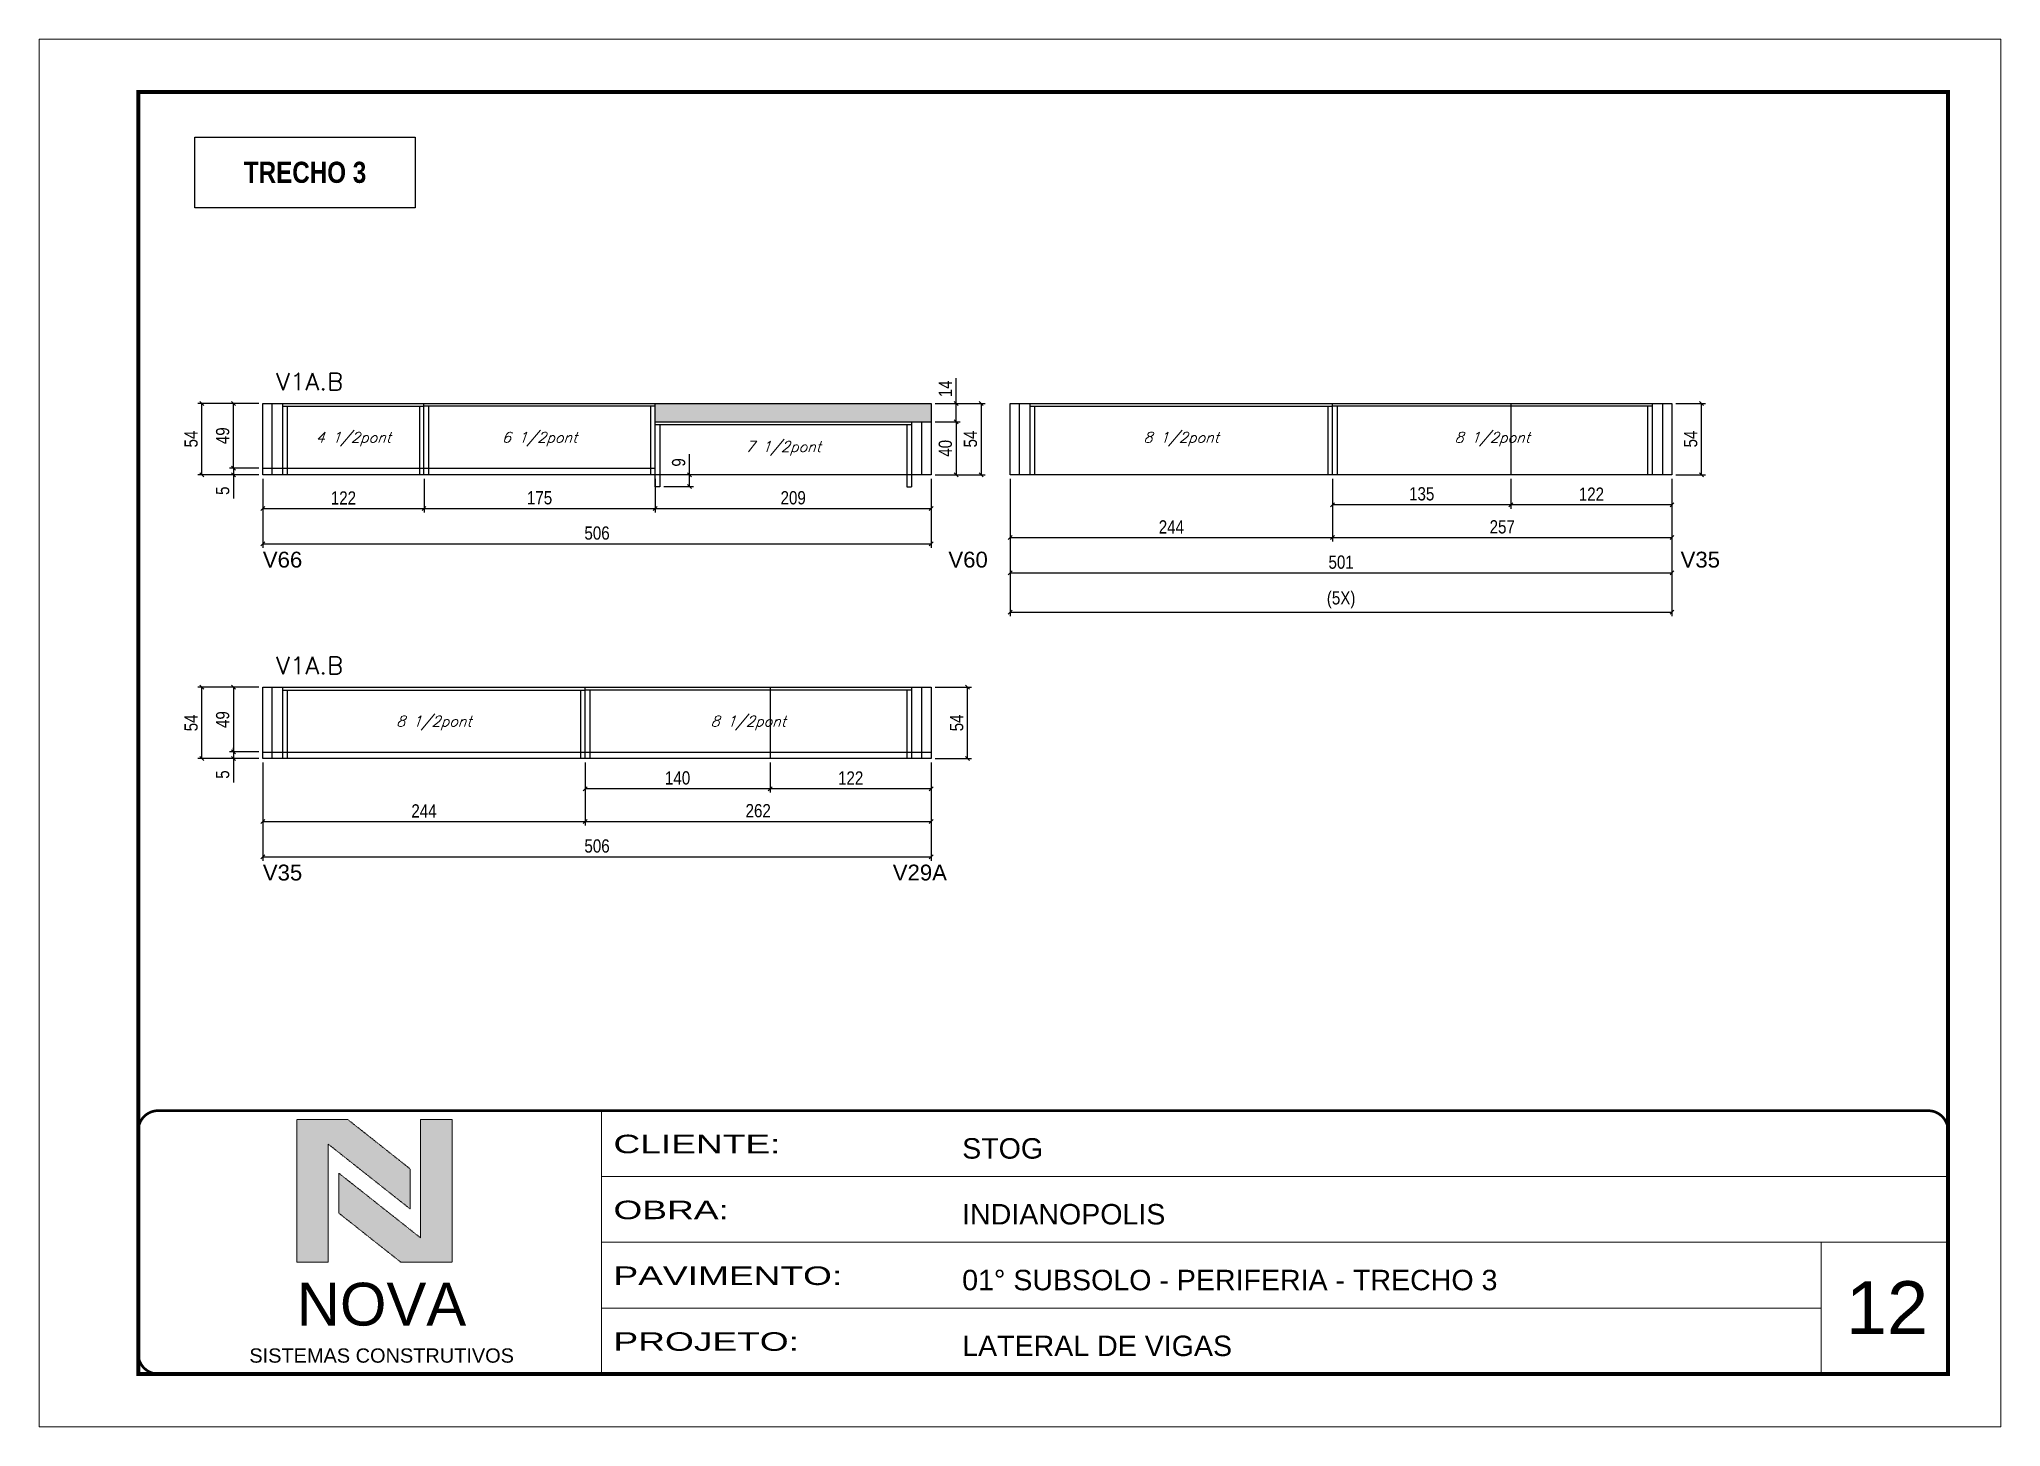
# Model space of a CAD drawing. Extents: x 0 to 6325, y 10169 to 19307.
# Drawn here: x 4755 to 6240, y 14763 to 15813 of the extents above; entities that cross this region are included whole.
import ezdxf

# ---------------------------------------------------------------- set-up
doc = ezdxf.new("R2010")
doc.units = 0
doc.linetypes.add('CONTINUO', pattern=[0])
doc.linetypes.add('DASHED', pattern=[0.75, 0.5, -0.25])
for name, color, linetype in [('1', 1, 'Continuous'), ('5', 5, 'Continuous'), ('COTA', 241, 'Continuous'), ('NOMENCLATURA', 7, 'Continuous'), ('Painéis', 200, 'Continuous'), ('SARR_2.2x7', 40, 'Continuous'), ('SARR_3.5x7', 81, 'Continuous'), ('texto', 7, 'Continuous')]:
    doc.layers.add(name, color=color, linetype=linetype)
for name, color, linetype, lineweight in [('CARIMBO', 255, 'Continuous', 9), ('CARIMBO-LEGENDA', 75, 'Continuous', 15), ('Folhas', 255, 'Continuous', 9), ('SARRAFO DE PRESSAO', 251, 'DASHED', 9), ('Texto Seção', 7, 'Continuous', 15)]:
    doc.layers.add(name, color=color, linetype=linetype, lineweight=lineweight)
doc.styles.add('arial', font='arial.ttf')
doc.styles.add('COTA TECNICA', font='techl___.ttf', dxfattribs={"height": 10})
doc.styles.add('REGUA-120', font='ROMANS.shx', dxfattribs={"height": 15})
doc.styles.add('ROMANC', font='techb___.ttf', dxfattribs={"height": 2.5})
doc.styles.add('Romans', font='romans.shx')
doc.styles.get("Standard").update_dxf_attribs({"font": 'arial.ttf'})
doc.styles.add('Tecnologia', font='')
doc.styles.get('Tecnologia').set_extended_font_data('Forgotten Futurist')
doc.dimstyles.new('PAINEL', dxfattribs={"dimtxt": 10, "dimasz": 3, "dimexe": 3, "dimexo": 3, "dimgap": 3, "dimtad": 1, "dimdec": 1, "dimzin": 12, "dimdsep": 46, "dimtxsty": 'COTA TECNICA', "dimblk1": 'OBLIQUE', "dimblk2": 'OBLIQUE', "dimsah": 1, "dimcen": 0.9, "dimclrd": 4, "dimclre": 4, "dimclrt": 240, "dimadec": 1, "dimazin": 3, "dimtfac": 1, "dimtdec": 1, "dimtmove": 0, "dimatfit": 3, "dimfxl": 1, "dimtolj": 1, "dimtzin": 12, "dimarcsym": 0})

msp = doc.modelspace()

# ---------------------------------------------------------------- texts
at = {"layer": '5', "linetype": 'Continuous'}
for s, rotation, p in [('V66', 359.99996, (4924.29, 15413.05)), ('V60', 359.99996, (5443.3, 15413.05)), ('V35', 0.00004, (5997.61, 15413.05)), ('V35', 359.99996, (4924.29, 15176.25)), ('V29A', 0.00004, (5401.19, 15176.25))]:
    msp.add_text(s, height=12, rotation=rotation, dxfattribs=at).set_placement(p)
at = {"layer": 'CARIMBO', "style": 'arial'}
msp.add_text('12', height=40, dxfattribs=at).set_placement((6122.86, 14832.99))
at = {"layer": 'NOMENCLATURA', "color": 2, "insert": (4956.25, 15712.03), "char_height": 16, "attachment_point": 5, "style": 'ROMANC'}
msp.add_mtext('TRECHO 3', dxfattribs=at)
at = {"layer": 'texto', "color": 2, "char_height": 8, "attachment_point": 5, "style": 'Romans'}
for s, insert in [('{\\Q19;\\C256;4 1/2pont}', (4992.79, 15510.26)), ('{\\Q19;\\C256;6 1/2pont}', (5133.79, 15510.26)), ('{\\Q19;\\C256;7 1/2pont}', (5318.29, 15503.26)), ('{\\Q19;\\C256;8 1/2pont}', (5619.55, 15510.26)), ('{\\Q19;\\C256;8 1/2pont}', (5855.05, 15510.26)), ('{\\Q19;\\C256;8 1/2pont}', (5053.79, 15295.45)), ('{\\Q19;\\C256;8 1/2pont}', (5291.79, 15295.45))]:
    msp.add_mtext(s, dxfattribs=dict(at, insert=insert))
at = {"layer": 'Texto Seção', "style": 'REGUA-120', "width": 1.05}
for p in [(4934.29, 15547.26), (4934.29, 15332.45)]:
    msp.add_text('V1A.B', height=13, dxfattribs=at).set_placement(p)

# ---------------------------------------------------------------- blocks, each defined once
blk = doc.blocks.new('A$C64660E27')
at = {"layer": 'COTA', "true_color": 0x1a1a1a}
h = blk.add_hatch(color=250, dxfattribs=at)
h.dxf.hatch_style = 1
h.paths.add_polyline_path([(185.4, -11.6), (142.4, -11.6), (142.4, -131.6), (168.8, -131.6), (168.8, -32.2), (237.7, -86.7), (237.7, -53)])
at = {"layer": 'COTA'}
h = blk.add_hatch(color=20, dxfattribs=at)
h.dxf.hatch_style = 1
h.paths.add_polyline_path([(273, -11.4), (246.6, -11.4), (246.6, -111.1), (177.7, -56.6), (177.7, -90.2), (230, -131.6), (273, -131.6)])
for p, q in [((142.4, -131.6), (142.4, -11.6)), ((142.4, -11.6), (185.4, -11.6)), ((185.4, -11.6), (237.7, -53)), ((273, -11.4), (246.6, -11.4)), ((246.6, -111.1), (246.6, -11.4)), ((273, -11.4), (273, -131.6)), ((168.8, -32.2), (237.7, -86.7)), ((168.8, -131.6), (168.8, -32.2)), ((246.6, -111.1), (177.7, -56.6)), ((177.7, -90.2), (177.7, -56.6)), ((237.7, -86.7), (237.7, -53)), ((230, -131.6), (177.7, -90.2)), ((142.4, -131.6), (168.8, -131.6)), ((273, -131.6), (230, -131.6))]:
    blk.add_line(p, q)
at = {"layer": 'CARIMBO-LEGENDA', "color": 7, "linetype": 'Continuous', "ltscale": 100, "style": 'arial'}
blk.add_text('NOVA', height=36, dxfattribs=at).set_placement((142.4, -184.8))
at = {"layer": 'CARIMBO-LEGENDA', "color": 7, "linetype": 'Continuous', "style": 'arial'}
blk.add_text('SISTEMAS CONSTRUTIVOS', height=12, dxfattribs=at).set_placement((102.5, -216))
blk = doc.blocks.new('9999999999')
at = {"color": 30, "linetype": 'CONTINUO'}
for p, q in [((98564.6, 34230.2), (98564.6, 34429.4)), ((98564.6, 34379.6), (99584, 34379.6)), ((98564.6, 34329.8), (99488, 34329.8)), ((99584, 34329.8), (99488, 34329.8)), ((99488, 34329.8), (99488, 34230.2)), ((98564.6, 34280), (99488, 34280))]:
    blk.add_line(p, q, dxfattribs=at)
at = {"color": 30, "linetype": 'CONTINUO', "const_width": 2}
blk.add_lwpolyline([(99584, 34230.2), (99584, 34414.4, 0.414214), (99569, 34429.4), (98229, 34429.4, 0.414214), (98214, 34414.4), (98214, 34245.2, 0.414214), (98229, 34230.2), (99584, 34230.2)], format="xyb", dxfattribs=at)
at = {"layer": 'Folhas'}
blk.add_lwpolyline([(98139, 34190.2), (99624, 34190.2), (99624, 35240.2), (98139, 35240.2)], close=True, dxfattribs=at)
at = {"layer": 'Folhas', "color": 30, "const_width": 3}
blk.add_lwpolyline([(98214, 34230.2), (99584, 34230.2), (99584, 35200.2), (98214, 35200.2)], close=True, dxfattribs=at)
at = {"xscale": 0.9, "yscale": 0.9, "zscale": 0.9}
blk.add_blockref('A$C64660E27', (98205.8, 34433.1), dxfattribs=at)
at = {"color": 7, "linetype": 'Continuous', "ltscale": 5, "style": 'arial'}
for s, height, p in [('STOG', 15.48, (98837.7, 34393.1)), ('INDIANOPOLIS', 15.483, (98837.7, 34343.3)), ('01° SUBSOLO - PERIFERIA - TRECHO 3', 15.483, (98837.7, 34293.5)), ('LATERAL DE VIGAS', 15.483, (98837.7, 34243.7))]:
    blk.add_text(s, height=height, dxfattribs=at).set_placement(p)
at = {"layer": 'Folhas', "color": 7, "style": 'Tecnologia', "width": 1.5}
for s, p in [('CLIENTE:', (98573.7, 34397.2)), ('OBRA:', (98573.7, 34347.3)), ('PAVIMENTO:', (98573.7, 34297.5)), ('PROJETO:', (98573.7, 34247.7))]:
    blk.add_text(s, height=14, dxfattribs=at).set_placement(p)
blk = doc.blocks.new('_Oblique')
at = {"layer": '1', "color": 0, "lineweight": -2}
blk.add_line((-0.5, -0.5), (0.5, 0.5), dxfattribs=at)
blk = doc.blocks.new('*D537')
at = {"layer": 'COTA', "color": 4, "lineweight": -2, "transparency": 16777216}
for p, q in [((4924.3, 15480.3), (4924.3, 15454.7)), ((5046.3, 15480.3), (5046.3, 15454.7)), ((4924.3, 15457.7), (5046.3, 15457.7))]:
    blk.add_line(p, q, dxfattribs=at)
at = {"layer": 'Defpoints', "color": 0, "transparency": 16777216}
for p in [(4924.3, 15483.3), (5046.3, 15483.3), (5046.3, 15457.7)]:
    blk.add_point(p, dxfattribs=at)
at = {"layer": 'COTA', "color": 4, "lineweight": -2, "transparency": 16777216, "xscale": 3, "yscale": 3, "zscale": 3, "rotation": 180}
blk.add_blockref('_Oblique', (4924.3, 15457.7), dxfattribs=at)
at = {"layer": 'COTA', "color": 4, "lineweight": -2, "transparency": 16777216, "xscale": 3, "yscale": 3, "zscale": 3}
blk.add_blockref('_Oblique', (5046.3, 15457.7), dxfattribs=at)
at = {"layer": 'COTA', "color": 240, "transparency": 16777216, "insert": (4985.3, 15465.7), "char_height": 10, "attachment_point": 5, "style": 'COTA TECNICA'}
blk.add_mtext('\\A1;122', dxfattribs=at)
blk = doc.blocks.new('*D538')
at = {"layer": 'COTA', "color": 4, "lineweight": -2, "transparency": 16777216}
for p, q in [((5221.3, 15480.3), (5221.3, 15454.7)), ((5430.3, 15480.3), (5430.3, 15454.7)), ((5221.3, 15457.7), (5430.3, 15457.7))]:
    blk.add_line(p, q, dxfattribs=at)
at = {"layer": 'Defpoints', "color": 0, "transparency": 16777216}
for p in [(5221.3, 15483.3), (5430.3, 15483.3), (5430.3, 15457.7)]:
    blk.add_point(p, dxfattribs=at)
at = {"layer": 'COTA', "color": 4, "lineweight": -2, "transparency": 16777216, "xscale": 3, "yscale": 3, "zscale": 3, "rotation": 180}
blk.add_blockref('_Oblique', (5221.3, 15457.7), dxfattribs=at)
at = {"layer": 'COTA', "color": 4, "lineweight": -2, "transparency": 16777216, "xscale": 3, "yscale": 3, "zscale": 3}
blk.add_blockref('_Oblique', (5430.3, 15457.7), dxfattribs=at)
at = {"layer": 'COTA', "color": 240, "transparency": 16777216, "insert": (5325.8, 15465.8), "char_height": 10, "attachment_point": 5, "style": 'COTA TECNICA'}
blk.add_mtext('\\A1;209', dxfattribs=at)
blk = doc.blocks.new('*D539')
at = {"layer": 'COTA', "color": 4, "lineweight": -2, "transparency": 16777216}
for p, q in [((4924.3, 15480.3), (4924.3, 15428)), ((5430.3, 15480.3), (5430.3, 15428)), ((4924.3, 15431), (5430.3, 15431))]:
    blk.add_line(p, q, dxfattribs=at)
at = {"layer": 'Defpoints', "color": 0, "transparency": 16777216}
for p in [(4924.3, 15483.3), (5430.3, 15483.3), (5430.3, 15431)]:
    blk.add_point(p, dxfattribs=at)
at = {"layer": 'COTA', "color": 4, "lineweight": -2, "transparency": 16777216, "xscale": 3, "yscale": 3, "zscale": 3, "rotation": 180}
blk.add_blockref('_Oblique', (4924.3, 15431), dxfattribs=at)
at = {"layer": 'COTA', "color": 4, "lineweight": -2, "transparency": 16777216, "xscale": 3, "yscale": 3, "zscale": 3}
blk.add_blockref('_Oblique', (5430.3, 15431), dxfattribs=at)
at = {"layer": 'COTA', "color": 240, "transparency": 16777216, "insert": (5177.3, 15439.1), "char_height": 10, "attachment_point": 5, "style": 'COTA TECNICA'}
blk.add_mtext('\\A1;506', dxfattribs=at)
blk = doc.blocks.new('*D263')
at = {"layer": 'COTA', "color": 4, "lineweight": -2, "transparency": 16777216}
for p, q in [((4921.3, 15537.3), (4899, 15537.3)), ((4902, 15488.3), (4902, 15537.3)), ((4921.3, 15488.3), (4899, 15488.3))]:
    blk.add_line(p, q, dxfattribs=at)
at = {"layer": 'Defpoints', "color": 0, "transparency": 16777216}
for p in [(4902, 15537.3), (4924.3, 15537.3), (4924.3, 15488.3)]:
    blk.add_point(p, dxfattribs=at)
at = {"layer": 'COTA', "color": 4, "lineweight": -2, "transparency": 16777216, "xscale": 3, "yscale": 3, "zscale": 3}
for p, rotation in [((4902, 15537.3), 90), ((4902, 15488.3), 270)]:
    blk.add_blockref('_Oblique', p, dxfattribs=dict(at, rotation=rotation))
at = {"layer": 'COTA', "color": 240, "transparency": 16777216, "insert": (4893.9, 15512.8), "char_height": 10, "attachment_point": 5, "rotation": 90, "style": 'COTA TECNICA'}
blk.add_mtext('\\A1;49', dxfattribs=at)
blk = doc.blocks.new('*D696')
at = {"layer": 'COTA', "color": 4, "lineweight": -2, "transparency": 16777216}
for p, q in [((5433.3, 15523.3), (5452.1, 15523.3)), ((5449.1, 15523.3), (5449.1, 15483.3)), ((5433.3, 15483.3), (5452.1, 15483.3))]:
    blk.add_line(p, q, dxfattribs=at)
at = {"layer": 'Defpoints', "color": 0, "transparency": 16777216}
for p in [(5430.3, 15523.3), (5430.3, 15483.3), (5449.1, 15483.3)]:
    blk.add_point(p, dxfattribs=at)
at = {"layer": 'COTA', "color": 4, "lineweight": -2, "transparency": 16777216, "xscale": 3, "yscale": 3, "zscale": 3}
for p, rotation in [((5449.1, 15523.3), 90), ((5449.1, 15483.3), 270)]:
    blk.add_blockref('_Oblique', p, dxfattribs=dict(at, rotation=rotation))
at = {"layer": 'COTA', "color": 240, "transparency": 16777216, "insert": (5441, 15503.3), "char_height": 10, "attachment_point": 5, "rotation": 90, "style": 'COTA TECNICA'}
blk.add_mtext('\\A1;40', dxfattribs=at)
blk = doc.blocks.new('*D697')
at = {"layer": 'COTA', "color": 4, "lineweight": -2, "transparency": 16777216}
for p, q in [((5449.1, 15537.3), (5449.1, 15556.4)), ((5433.3, 15537.3), (5452.1, 15537.3)), ((5449.1, 15523.3), (5449.1, 15537.3)), ((5433.3, 15523.3), (5452.1, 15523.3))]:
    blk.add_line(p, q, dxfattribs=at)
at = {"layer": 'Defpoints', "color": 0, "transparency": 16777216}
for p in [(5430.3, 15537.3), (5449.1, 15537.3), (5430.3, 15523.3)]:
    blk.add_point(p, dxfattribs=at)
at = {"layer": 'COTA', "color": 4, "lineweight": -2, "transparency": 16777216, "xscale": 3, "yscale": 3, "zscale": 3}
for p, rotation in [((5449.1, 15537.3), 90), ((5449.1, 15523.3), 270)]:
    blk.add_blockref('_Oblique', p, dxfattribs=dict(at, rotation=rotation))
at = {"layer": 'COTA', "color": 240, "transparency": 16777216, "insert": (5441, 15548.3), "char_height": 10, "attachment_point": 5, "rotation": 90, "style": 'COTA TECNICA'}
blk.add_mtext('\\A1;14', dxfattribs=at)
blk = doc.blocks.new('*D698')
at = {"layer": 'COTA', "color": 4, "lineweight": -2, "transparency": 16777216}
for p, q in [((5433.3, 15537.3), (5471.1, 15537.3)), ((5468.1, 15537.3), (5468.1, 15483.3)), ((5433.3, 15483.3), (5471.1, 15483.3))]:
    blk.add_line(p, q, dxfattribs=at)
at = {"layer": 'Defpoints', "color": 0, "transparency": 16777216}
for p in [(5430.3, 15537.3), (5430.3, 15483.3), (5468.1, 15483.3)]:
    blk.add_point(p, dxfattribs=at)
at = {"layer": 'COTA', "color": 4, "lineweight": -2, "transparency": 16777216, "xscale": 3, "yscale": 3, "zscale": 3}
for p, rotation in [((5468.1, 15537.3), 90), ((5468.1, 15483.3), 270)]:
    blk.add_blockref('_Oblique', p, dxfattribs=dict(at, rotation=rotation))
at = {"layer": 'COTA', "color": 240, "transparency": 16777216, "insert": (5460, 15510.3), "char_height": 10, "attachment_point": 5, "rotation": 90, "style": 'COTA TECNICA'}
blk.add_mtext('\\A1;54', dxfattribs=at)
blk = doc.blocks.new('*D264')
at = {"layer": 'COTA', "color": 4, "lineweight": -2, "transparency": 16777216}
for p, q in [((5046.3, 15480.3), (5046.3, 15454.7)), ((5221.3, 15480.3), (5221.3, 15454.7)), ((5046.3, 15457.7), (5221.3, 15457.7))]:
    blk.add_line(p, q, dxfattribs=at)
at = {"layer": 'Defpoints', "color": 0, "transparency": 16777216}
for p in [(5046.3, 15483.3), (5221.3, 15483.3), (5221.3, 15457.7)]:
    blk.add_point(p, dxfattribs=at)
at = {"layer": 'COTA', "color": 4, "lineweight": -2, "transparency": 16777216, "xscale": 3, "yscale": 3, "zscale": 3, "rotation": 180}
blk.add_blockref('_Oblique', (5046.3, 15457.7), dxfattribs=at)
at = {"layer": 'COTA', "color": 4, "lineweight": -2, "transparency": 16777216, "xscale": 3, "yscale": 3, "zscale": 3}
blk.add_blockref('_Oblique', (5221.3, 15457.7), dxfattribs=at)
at = {"layer": 'COTA', "color": 240, "transparency": 16777216, "insert": (5133.8, 15465.8), "char_height": 10, "attachment_point": 5, "style": 'COTA TECNICA'}
blk.add_mtext('\\A1;175', dxfattribs=at)
blk = doc.blocks.new('*D699')
at = {"layer": 'COTA', "color": 4, "lineweight": -2, "transparency": 16777216}
for p, q in [((5490.1, 15480.3), (5490.1, 15432.7)), ((5734.1, 15480.3), (5734.1, 15432.7)), ((5490.1, 15435.7), (5734.1, 15435.7))]:
    blk.add_line(p, q, dxfattribs=at)
at = {"layer": 'Defpoints', "color": 0, "transparency": 16777216}
for p in [(5490.1, 15483.3), (5734.1, 15483.3), (5734.1, 15435.7)]:
    blk.add_point(p, dxfattribs=at)
at = {"layer": 'COTA', "color": 4, "lineweight": -2, "transparency": 16777216, "xscale": 3, "yscale": 3, "zscale": 3, "rotation": 180}
blk.add_blockref('_Oblique', (5490.1, 15435.7), dxfattribs=at)
at = {"layer": 'COTA', "color": 4, "lineweight": -2, "transparency": 16777216, "xscale": 3, "yscale": 3, "zscale": 3}
blk.add_blockref('_Oblique', (5734.1, 15435.7), dxfattribs=at)
at = {"layer": 'COTA', "color": 240, "transparency": 16777216, "insert": (5612.1, 15443.8), "char_height": 10, "attachment_point": 5, "style": 'COTA TECNICA'}
blk.add_mtext('\\A1;244', dxfattribs=at)
blk = doc.blocks.new('*D700')
at = {"layer": 'COTA', "color": 4, "lineweight": -2, "transparency": 16777216}
for p, q in [((5734.1, 15480.3), (5734.1, 15432.7)), ((5991.1, 15480.3), (5991.1, 15432.7)), ((5734.1, 15435.7), (5991.1, 15435.7))]:
    blk.add_line(p, q, dxfattribs=at)
at = {"layer": 'Defpoints', "color": 0, "transparency": 16777216}
for p in [(5734.1, 15483.3), (5991.1, 15483.3), (5991.1, 15435.7)]:
    blk.add_point(p, dxfattribs=at)
at = {"layer": 'COTA', "color": 4, "lineweight": -2, "transparency": 16777216, "xscale": 3, "yscale": 3, "zscale": 3, "rotation": 180}
blk.add_blockref('_Oblique', (5734.1, 15435.7), dxfattribs=at)
at = {"layer": 'COTA', "color": 4, "lineweight": -2, "transparency": 16777216, "xscale": 3, "yscale": 3, "zscale": 3}
blk.add_blockref('_Oblique', (5991.1, 15435.7), dxfattribs=at)
at = {"layer": 'COTA', "color": 240, "transparency": 16777216, "insert": (5862.6, 15443.8), "char_height": 10, "attachment_point": 5, "style": 'COTA TECNICA'}
blk.add_mtext('\\A1;257', dxfattribs=at)
blk = doc.blocks.new('*D701')
at = {"layer": 'COTA', "color": 4, "lineweight": -2, "transparency": 16777216}
for p, q in [((5869.1, 15480.3), (5869.1, 15457.5)), ((5991.1, 15480.3), (5991.1, 15457.5)), ((5991.1, 15460.5), (5869.1, 15460.5))]:
    blk.add_line(p, q, dxfattribs=at)
at = {"layer": 'Defpoints', "color": 0, "transparency": 16777216}
for p in [(5869.1, 15483.3), (5991.1, 15483.3), (5869.1, 15460.5)]:
    blk.add_point(p, dxfattribs=at)
at = {"layer": 'COTA', "color": 4, "lineweight": -2, "transparency": 16777216, "xscale": 3, "yscale": 3, "zscale": 3, "rotation": 180}
blk.add_blockref('_Oblique', (5869.1, 15460.5), dxfattribs=at)
at = {"layer": 'COTA', "color": 4, "lineweight": -2, "transparency": 16777216, "xscale": 3, "yscale": 3, "zscale": 3}
blk.add_blockref('_Oblique', (5991.1, 15460.5), dxfattribs=at)
at = {"layer": 'COTA', "color": 240, "transparency": 16777216, "insert": (5930.1, 15468.6), "char_height": 10, "attachment_point": 5, "style": 'COTA TECNICA'}
blk.add_mtext('\\A1;122', dxfattribs=at)
blk = doc.blocks.new('*D265')
at = {"layer": 'COTA', "color": 4, "lineweight": -2, "transparency": 16777216}
for p, q in [((5734.1, 15480.3), (5734.1, 15457.5)), ((5869.1, 15480.3), (5869.1, 15457.5)), ((5869.1, 15460.5), (5734.1, 15460.5))]:
    blk.add_line(p, q, dxfattribs=at)
at = {"layer": 'Defpoints', "color": 0, "transparency": 16777216}
for p in [(5734.1, 15483.3), (5869.1, 15483.3), (5734.1, 15460.5)]:
    blk.add_point(p, dxfattribs=at)
at = {"layer": 'COTA', "color": 4, "lineweight": -2, "transparency": 16777216, "xscale": 3, "yscale": 3, "zscale": 3, "rotation": 180}
blk.add_blockref('_Oblique', (5734.1, 15460.5), dxfattribs=at)
at = {"layer": 'COTA', "color": 4, "lineweight": -2, "transparency": 16777216, "xscale": 3, "yscale": 3, "zscale": 3}
blk.add_blockref('_Oblique', (5869.1, 15460.5), dxfattribs=at)
at = {"layer": 'COTA', "color": 240, "transparency": 16777216, "insert": (5801.6, 15468.8), "char_height": 10, "attachment_point": 5, "style": 'COTA TECNICA'}
blk.add_mtext('\\A1;135', dxfattribs=at)
blk = doc.blocks.new('*D702')
at = {"layer": 'COTA', "color": 4, "lineweight": -2, "transparency": 16777216}
for p, q in [((5490.1, 15480.3), (5490.1, 15406)), ((5991.1, 15480.3), (5991.1, 15406)), ((5490.1, 15409), (5991.1, 15409))]:
    blk.add_line(p, q, dxfattribs=at)
at = {"layer": 'Defpoints', "color": 0, "transparency": 16777216}
for p in [(5490.1, 15483.3), (5991.1, 15483.3), (5991.1, 15409)]:
    blk.add_point(p, dxfattribs=at)
at = {"layer": 'COTA', "color": 4, "lineweight": -2, "transparency": 16777216, "xscale": 3, "yscale": 3, "zscale": 3, "rotation": 180}
blk.add_blockref('_Oblique', (5490.1, 15409), dxfattribs=at)
at = {"layer": 'COTA', "color": 4, "lineweight": -2, "transparency": 16777216, "xscale": 3, "yscale": 3, "zscale": 3}
blk.add_blockref('_Oblique', (5991.1, 15409), dxfattribs=at)
at = {"layer": 'COTA', "color": 240, "transparency": 16777216, "insert": (5740.6, 15417.1), "char_height": 10, "attachment_point": 5, "style": 'COTA TECNICA'}
blk.add_mtext('\\A1;501', dxfattribs=at)
blk = doc.blocks.new('*D703')
at = {"layer": 'COTA', "color": 4, "lineweight": -2, "transparency": 16777216}
for p, q in [((5490.1, 15480.3), (5490.1, 15376.3)), ((5991.1, 15480.3), (5991.1, 15376.3)), ((5490.1, 15379.3), (5991.1, 15379.3))]:
    blk.add_line(p, q, dxfattribs=at)
at = {"layer": 'Defpoints', "color": 0, "transparency": 16777216}
for p in [(5490.1, 15483.3), (5991.1, 15483.3), (5991.1, 15379.3)]:
    blk.add_point(p, dxfattribs=at)
at = {"layer": 'COTA', "color": 4, "lineweight": -2, "transparency": 16777216, "xscale": 3, "yscale": 3, "zscale": 3, "rotation": 180}
blk.add_blockref('_Oblique', (5490.1, 15379.3), dxfattribs=at)
at = {"layer": 'COTA', "color": 4, "lineweight": -2, "transparency": 16777216, "xscale": 3, "yscale": 3, "zscale": 3}
blk.add_blockref('_Oblique', (5991.1, 15379.3), dxfattribs=at)
at = {"layer": 'COTA', "color": 240, "transparency": 16777216, "insert": (5740.6, 15388.6), "char_height": 10, "attachment_point": 5, "style": 'COTA TECNICA'}
blk.add_mtext('\\A1;(5X)', dxfattribs=at)
blk = doc.blocks.new('*D266')
at = {"layer": 'COTA', "color": 4, "lineweight": -2, "transparency": 16777216}
for p, q in [((5994.1, 15537.3), (6016.4, 15537.3)), ((6013.4, 15483.3), (6013.4, 15537.3)), ((5994.1, 15483.3), (6016.4, 15483.3))]:
    blk.add_line(p, q, dxfattribs=at)
at = {"layer": 'Defpoints', "color": 0, "transparency": 16777216}
for p in [(5991.1, 15537.3), (6013.4, 15537.3), (5991.1, 15483.3)]:
    blk.add_point(p, dxfattribs=at)
at = {"layer": 'COTA', "color": 4, "lineweight": -2, "transparency": 16777216, "xscale": 3, "yscale": 3, "zscale": 3}
for p, rotation in [((6013.4, 15537.3), 90), ((6013.4, 15483.3), 270)]:
    blk.add_blockref('_Oblique', p, dxfattribs=dict(at, rotation=rotation))
at = {"layer": 'COTA', "color": 240, "transparency": 16777216, "insert": (6005.3, 15510.3), "char_height": 10, "attachment_point": 5, "rotation": 90, "style": 'COTA TECNICA'}
blk.add_mtext('\\A1;54', dxfattribs=at)
blk = doc.blocks.new('*D692')
at = {"layer": 'COTA', "color": 4, "lineweight": -2, "transparency": 16777216}
for p, q in [((4924.3, 15265.5), (4924.3, 15217.9)), ((5168.3, 15265.5), (5168.3, 15217.9)), ((4924.3, 15220.9), (5168.3, 15220.9))]:
    blk.add_line(p, q, dxfattribs=at)
at = {"layer": 'Defpoints', "color": 0, "transparency": 16777216}
for p in [(4924.3, 15268.5), (5168.3, 15268.5), (5168.3, 15220.9)]:
    blk.add_point(p, dxfattribs=at)
at = {"layer": 'COTA', "color": 4, "lineweight": -2, "transparency": 16777216, "xscale": 3, "yscale": 3, "zscale": 3, "rotation": 180}
blk.add_blockref('_Oblique', (4924.3, 15220.9), dxfattribs=at)
at = {"layer": 'COTA', "color": 4, "lineweight": -2, "transparency": 16777216, "xscale": 3, "yscale": 3, "zscale": 3}
blk.add_blockref('_Oblique', (5168.3, 15220.9), dxfattribs=at)
at = {"layer": 'COTA', "color": 240, "transparency": 16777216, "insert": (5046.3, 15228.9), "char_height": 10, "attachment_point": 5, "style": 'COTA TECNICA'}
blk.add_mtext('\\A1;244', dxfattribs=at)
blk = doc.blocks.new('*D693')
at = {"layer": 'COTA', "color": 4, "lineweight": -2, "transparency": 16777216}
for p, q in [((5168.3, 15265.5), (5168.3, 15217.9)), ((5430.3, 15265.5), (5430.3, 15217.9)), ((5168.3, 15220.9), (5430.3, 15220.9))]:
    blk.add_line(p, q, dxfattribs=at)
at = {"layer": 'Defpoints', "color": 0, "transparency": 16777216}
for p in [(5168.3, 15268.5), (5430.3, 15268.5), (5430.3, 15220.9)]:
    blk.add_point(p, dxfattribs=at)
at = {"layer": 'COTA', "color": 4, "lineweight": -2, "transparency": 16777216, "xscale": 3, "yscale": 3, "zscale": 3, "rotation": 180}
blk.add_blockref('_Oblique', (5168.3, 15220.9), dxfattribs=at)
at = {"layer": 'COTA', "color": 4, "lineweight": -2, "transparency": 16777216, "xscale": 3, "yscale": 3, "zscale": 3}
blk.add_blockref('_Oblique', (5430.3, 15220.9), dxfattribs=at)
at = {"layer": 'COTA', "color": 240, "transparency": 16777216, "insert": (5299.3, 15229), "char_height": 10, "attachment_point": 5, "style": 'COTA TECNICA'}
blk.add_mtext('\\A1;262', dxfattribs=at)
blk = doc.blocks.new('*D694')
at = {"layer": 'COTA', "color": 4, "lineweight": -2, "transparency": 16777216}
for p, q in [((5308.3, 15265.5), (5308.3, 15242.7)), ((5430.3, 15265.5), (5430.3, 15242.7)), ((5430.3, 15245.7), (5308.3, 15245.7))]:
    blk.add_line(p, q, dxfattribs=at)
at = {"layer": 'Defpoints', "color": 0, "transparency": 16777216}
for p in [(5308.3, 15268.5), (5430.3, 15268.5), (5308.3, 15245.7)]:
    blk.add_point(p, dxfattribs=at)
at = {"layer": 'COTA', "color": 4, "lineweight": -2, "transparency": 16777216, "xscale": 3, "yscale": 3, "zscale": 3, "rotation": 180}
blk.add_blockref('_Oblique', (5308.3, 15245.7), dxfattribs=at)
at = {"layer": 'COTA', "color": 4, "lineweight": -2, "transparency": 16777216, "xscale": 3, "yscale": 3, "zscale": 3}
blk.add_blockref('_Oblique', (5430.3, 15245.7), dxfattribs=at)
at = {"layer": 'COTA', "color": 240, "transparency": 16777216, "insert": (5369.3, 15253.8), "char_height": 10, "attachment_point": 5, "style": 'COTA TECNICA'}
blk.add_mtext('\\A1;122', dxfattribs=at)
blk = doc.blocks.new('*D261')
at = {"layer": 'COTA', "color": 4, "lineweight": -2, "transparency": 16777216}
for p, q in [((5168.3, 15265.5), (5168.3, 15242.7)), ((5308.3, 15265.5), (5308.3, 15242.7)), ((5308.3, 15245.7), (5168.3, 15245.7))]:
    blk.add_line(p, q, dxfattribs=at)
at = {"layer": 'Defpoints', "color": 0, "transparency": 16777216}
for p in [(5168.3, 15268.5), (5308.3, 15268.5), (5168.3, 15245.7)]:
    blk.add_point(p, dxfattribs=at)
at = {"layer": 'COTA', "color": 4, "lineweight": -2, "transparency": 16777216, "xscale": 3, "yscale": 3, "zscale": 3, "rotation": 180}
blk.add_blockref('_Oblique', (5168.3, 15245.7), dxfattribs=at)
at = {"layer": 'COTA', "color": 4, "lineweight": -2, "transparency": 16777216, "xscale": 3, "yscale": 3, "zscale": 3}
blk.add_blockref('_Oblique', (5308.3, 15245.7), dxfattribs=at)
at = {"layer": 'COTA', "color": 240, "transparency": 16777216, "insert": (5238.3, 15253.8), "char_height": 10, "attachment_point": 5, "style": 'COTA TECNICA'}
blk.add_mtext('\\A1;140', dxfattribs=at)
blk = doc.blocks.new('*D695')
at = {"layer": 'COTA', "color": 4, "lineweight": -2, "transparency": 16777216}
for p, q in [((4924.3, 15265.5), (4924.3, 15191.2)), ((5430.3, 15265.5), (5430.3, 15191.2)), ((4924.3, 15194.2), (5430.3, 15194.2))]:
    blk.add_line(p, q, dxfattribs=at)
at = {"layer": 'Defpoints', "color": 0, "transparency": 16777216}
for p in [(4924.3, 15268.5), (5430.3, 15268.5), (5430.3, 15194.2)]:
    blk.add_point(p, dxfattribs=at)
at = {"layer": 'COTA', "color": 4, "lineweight": -2, "transparency": 16777216, "xscale": 3, "yscale": 3, "zscale": 3, "rotation": 180}
blk.add_blockref('_Oblique', (4924.3, 15194.2), dxfattribs=at)
at = {"layer": 'COTA', "color": 4, "lineweight": -2, "transparency": 16777216, "xscale": 3, "yscale": 3, "zscale": 3}
blk.add_blockref('_Oblique', (5430.3, 15194.2), dxfattribs=at)
at = {"layer": 'COTA', "color": 240, "transparency": 16777216, "insert": (5177.3, 15202.3), "char_height": 10, "attachment_point": 5, "style": 'COTA TECNICA'}
blk.add_mtext('\\A1;506', dxfattribs=at)
blk = doc.blocks.new('*D262')
at = {"layer": 'COTA', "color": 4, "lineweight": -2, "transparency": 16777216}
for p, q in [((5433.3, 15322.5), (5460.7, 15322.5)), ((5457.7, 15268.5), (5457.7, 15322.5)), ((5433.3, 15268.5), (5460.7, 15268.5))]:
    blk.add_line(p, q, dxfattribs=at)
at = {"layer": 'Defpoints', "color": 0, "transparency": 16777216}
for p in [(5430.3, 15322.5), (5457.7, 15322.5), (5430.3, 15268.5)]:
    blk.add_point(p, dxfattribs=at)
at = {"layer": 'COTA', "color": 4, "lineweight": -2, "transparency": 16777216, "xscale": 3, "yscale": 3, "zscale": 3}
for p, rotation in [((5457.7, 15322.5), 90), ((5457.7, 15268.5), 270)]:
    blk.add_blockref('_Oblique', p, dxfattribs=dict(at, rotation=rotation))
at = {"layer": 'COTA', "color": 240, "transparency": 16777216, "insert": (5449.6, 15295.5), "char_height": 10, "attachment_point": 5, "rotation": 90, "style": 'COTA TECNICA'}
blk.add_mtext('\\A1;54', dxfattribs=at)
blk = doc.blocks.new('*D705')
at = {"layer": 'COTA', "color": 4, "lineweight": -2, "transparency": 16777216}
for p, q in [((5247.2, 15483.3), (5247.2, 15498.9)), ((5227.8, 15474.3), (5250.2, 15474.3)), ((5247.2, 15474.3), (5247.2, 15483.3))]:
    blk.add_line(p, q, dxfattribs=at)
at = {"layer": 'Defpoints', "color": 0, "transparency": 16777216}
for p in [(5224.8, 15474.3), (5247.2, 15483.3), (5247.2, 15483.3)]:
    blk.add_point(p, dxfattribs=at)
at = {"layer": 'COTA', "color": 4, "lineweight": -2, "transparency": 16777216, "xscale": 3, "yscale": 3, "zscale": 3}
for p, rotation in [((5247.2, 15483.3), 90), ((5247.2, 15474.3), 270)]:
    blk.add_blockref('_Oblique', p, dxfattribs=dict(at, rotation=rotation))
at = {"layer": 'COTA', "color": 240, "transparency": 16777216, "insert": (5239.1, 15492.6), "char_height": 10, "attachment_point": 5, "rotation": 90, "style": 'COTA TECNICA'}
blk.add_mtext('\\A1;9', dxfattribs=at)
blk = doc.blocks.new('*D268')
at = {"layer": 'COTA', "color": 4, "lineweight": -2, "transparency": 16777216}
for p, q in [((4902, 15488.3), (4902, 15491.3)), ((4921.3, 15488.3), (4899, 15488.3)), ((4921.3, 15483.3), (4899, 15483.3)), ((4902, 15488.3), (4902, 15483.3)), ((4902, 15483.3), (4902, 15465.2))]:
    blk.add_line(p, q, dxfattribs=at)
at = {"layer": 'Defpoints', "color": 0, "transparency": 16777216}
for p in [(4902, 15483.3), (4924.3, 15488.3), (4924.3, 15483.3)]:
    blk.add_point(p, dxfattribs=at)
at = {"layer": 'COTA', "color": 4, "lineweight": -2, "transparency": 16777216, "xscale": 3, "yscale": 3, "zscale": 3}
for p, rotation in [((4902, 15488.3), 270), ((4902, 15483.3), 90)]:
    blk.add_blockref('_Oblique', p, dxfattribs=dict(at, rotation=rotation))
at = {"layer": 'COTA', "color": 240, "transparency": 16777216, "insert": (4893.9, 15471.2), "char_height": 10, "attachment_point": 5, "rotation": 90, "style": 'COTA TECNICA'}
blk.add_mtext('\\A1;5', dxfattribs=at)
blk = doc.blocks.new('*D706')
at = {"layer": 'COTA', "color": 4, "lineweight": -2, "transparency": 16777216}
for p, q in [((4921.3, 15537.3), (4875.1, 15537.3)), ((4878.1, 15483.3), (4878.1, 15537.3)), ((4921.3, 15483.3), (4875.1, 15483.3))]:
    blk.add_line(p, q, dxfattribs=at)
at = {"layer": 'Defpoints', "color": 0, "transparency": 16777216}
for p in [(4878.1, 15537.3), (4924.3, 15537.3), (4924.3, 15483.3)]:
    blk.add_point(p, dxfattribs=at)
at = {"layer": 'COTA', "color": 4, "lineweight": -2, "transparency": 16777216, "xscale": 3, "yscale": 3, "zscale": 3}
for p, rotation in [((4878.1, 15537.3), 90), ((4878.1, 15483.3), 270)]:
    blk.add_blockref('_Oblique', p, dxfattribs=dict(at, rotation=rotation))
at = {"layer": 'COTA', "color": 240, "transparency": 16777216, "insert": (4870, 15510.3), "char_height": 10, "attachment_point": 5, "rotation": 90, "style": 'COTA TECNICA'}
blk.add_mtext('\\A1;54', dxfattribs=at)
blk = doc.blocks.new('*D707')
at = {"layer": 'COTA', "color": 4, "lineweight": -2, "transparency": 16777216}
for p, q in [((4921.3, 15322.5), (4899, 15322.5)), ((4902, 15322.5), (4902, 15273.5)), ((4921.3, 15273.5), (4899, 15273.5))]:
    blk.add_line(p, q, dxfattribs=at)
at = {"layer": 'Defpoints', "color": 0, "transparency": 16777216}
for p in [(4924.3, 15322.5), (4902, 15273.5), (4924.3, 15273.5)]:
    blk.add_point(p, dxfattribs=at)
at = {"layer": 'COTA', "color": 4, "lineweight": -2, "transparency": 16777216, "xscale": 3, "yscale": 3, "zscale": 3}
for p, rotation in [((4902, 15322.5), 90), ((4902, 15273.5), 270)]:
    blk.add_blockref('_Oblique', p, dxfattribs=dict(at, rotation=rotation))
at = {"layer": 'COTA', "color": 240, "transparency": 16777216, "insert": (4893.9, 15298), "char_height": 10, "attachment_point": 5, "rotation": 90, "style": 'COTA TECNICA'}
blk.add_mtext('\\A1;49', dxfattribs=at)
blk = doc.blocks.new('*D267')
at = {"layer": 'COTA', "color": 4, "lineweight": -2, "transparency": 16777216}
for p, q in [((4921.3, 15273.5), (4899, 15273.5)), ((4921.3, 15268.5), (4899, 15268.5)), ((4902, 15273.5), (4902, 15276.5)), ((4902, 15273.5), (4902, 15268.5)), ((4902, 15268.5), (4902, 15250.4))]:
    blk.add_line(p, q, dxfattribs=at)
at = {"layer": 'Defpoints', "color": 0, "transparency": 16777216}
for p in [(4902, 15268.5), (4924.3, 15273.5), (4924.3, 15268.5)]:
    blk.add_point(p, dxfattribs=at)
at = {"layer": 'COTA', "color": 4, "lineweight": -2, "transparency": 16777216, "xscale": 3, "yscale": 3, "zscale": 3}
for p, rotation in [((4902, 15273.5), 270), ((4902, 15268.5), 90)]:
    blk.add_blockref('_Oblique', p, dxfattribs=dict(at, rotation=rotation))
at = {"layer": 'COTA', "color": 240, "transparency": 16777216, "insert": (4893.9, 15256.4), "char_height": 10, "attachment_point": 5, "rotation": 90, "style": 'COTA TECNICA'}
blk.add_mtext('\\A1;5', dxfattribs=at)
blk = doc.blocks.new('*D704')
at = {"layer": 'COTA', "color": 4, "lineweight": -2, "transparency": 16777216}
for p, q in [((4921.3, 15322.5), (4875.1, 15322.5)), ((4878.1, 15268.5), (4878.1, 15322.5)), ((4921.3, 15268.5), (4875.1, 15268.5))]:
    blk.add_line(p, q, dxfattribs=at)
at = {"layer": 'Defpoints', "color": 0, "transparency": 16777216}
for p in [(4878.1, 15322.5), (4924.3, 15322.5), (4924.3, 15268.5)]:
    blk.add_point(p, dxfattribs=at)
at = {"layer": 'COTA', "color": 4, "lineweight": -2, "transparency": 16777216, "xscale": 3, "yscale": 3, "zscale": 3}
for p, rotation in [((4878.1, 15322.5), 90), ((4878.1, 15268.5), 270)]:
    blk.add_blockref('_Oblique', p, dxfattribs=dict(at, rotation=rotation))
at = {"layer": 'COTA', "color": 240, "transparency": 16777216, "insert": (4870, 15295.5), "char_height": 10, "attachment_point": 5, "rotation": 90, "style": 'COTA TECNICA'}
blk.add_mtext('\\A1;54', dxfattribs=at)

# ---------------------------------------------------------------- dimensions: what is measured, and where the dimension line sits
at = {"layer": 'COTA'}
for base, p1, p2, picture, middle in [((5449.07, 15537.26), (5430.29, 15523.26), (5430.29, 15537.26), '*D697', (5440.99, 15548.32)), ((4878.07, 15537.26), (4924.29, 15483.26), (4924.29, 15537.26), '*D706', (4869.96, 15510.26)), ((4901.97, 15537.26), (4924.29, 15488.26), (4924.29, 15537.26), '*D263', (4893.87, 15512.76)), ((5468.13, 15483.26), (5430.29, 15537.26), (5430.29, 15483.26), '*D698', (5460.02, 15510.26)), ((6013.37, 15537.26), (5991.05, 15483.26), (5991.05, 15537.26), '*D266', (6005.26, 15510.26)), ((5449.07, 15483.26), (5430.29, 15523.26), (5430.29, 15483.26), '*D696', (5440.96, 15503.26)), ((4901.97, 15483.26), (4924.29, 15488.26), (4924.29, 15483.26), '*D268', (4893.86, 15471.21)), ((5247.18, 15483.26), (5224.79, 15474.26), (5247.18, 15483.26), '*D705', (5239.09, 15492.59)), ((4878.07, 15322.45), (4924.29, 15268.45), (4924.29, 15322.45), '*D704', (4869.96, 15295.45)), ((4901.97, 15273.45), (4924.29, 15322.45), (4924.29, 15273.45), '*D707', (4893.87, 15297.95)), ((5457.7, 15322.45), (5430.29, 15268.45), (5430.29, 15322.45), '*D262', (5449.59, 15295.45)), ((4901.97, 15268.45), (4924.29, 15273.45), (4924.29, 15268.45), '*D267', (4893.86, 15256.4))]:
    dim = msp.add_linear_dim(base=base, p1=p1, p2=p2, angle=90, dimstyle='PAINEL', dxfattribs=at)
    dim.commit()
    dim.dimension.update_dxf_attribs({"geometry": picture, "text_midpoint": middle})
for base, p1, p2, picture, middle in [((5046.29, 15457.68), (4924.29, 15483.26), (5046.29, 15483.26), '*D537', (4985.29, 15465.74)), ((5430.29, 15430.98), (4924.29, 15483.26), (5430.29, 15483.26), '*D539', (5177.29, 15439.09)), ((5221.29, 15457.68), (5046.29, 15483.26), (5221.29, 15483.26), '*D264', (5133.79, 15465.79)), ((5430.29, 15457.68), (5221.29, 15483.26), (5430.29, 15483.26), '*D538', (5325.79, 15465.81)), ((5734.05, 15435.68), (5490.05, 15483.26), (5734.05, 15483.26), '*D699', (5612.05, 15443.75)), ((5991.05, 15408.98), (5490.05, 15483.26), (5991.05, 15483.26), '*D702', (5740.55, 15417.09)), ((5991.05, 15435.68), (5734.05, 15483.26), (5991.05, 15483.26), '*D700', (5862.55, 15443.79)), ((5734.05, 15460.54), (5869.05, 15483.26), (5734.05, 15483.26), '*D265', (5801.55, 15468.76)), ((5869.05, 15460.54), (5991.05, 15483.26), (5869.05, 15483.26), '*D701', (5930.05, 15468.6)), ((5168.29, 15220.87), (4924.29, 15268.45), (5168.29, 15268.45), '*D692', (5046.29, 15228.94)), ((5430.29, 15194.17), (4924.29, 15268.45), (5430.29, 15268.45), '*D695', (5177.29, 15202.28)), ((5430.29, 15220.87), (5168.29, 15268.45), (5430.29, 15268.45), '*D693', (5299.29, 15228.97)), ((5168.29, 15245.73), (5308.29, 15268.45), (5168.29, 15268.45), '*D261', (5238.29, 15253.83)), ((5308.29, 15245.73), (5430.29, 15268.45), (5308.29, 15268.45), '*D694', (5369.29, 15253.79))]:
    dim = msp.add_linear_dim(base=base, p1=p1, p2=p2, dimstyle='PAINEL', dxfattribs=at)
    dim.commit()
    dim.dimension.update_dxf_attribs({"geometry": picture, "text_midpoint": middle})
dim = msp.add_linear_dim(base=(5991.05, 15379.34), p1=(5490.05, 15483.26), p2=(5991.05, 15483.26), text='(5X)', dimstyle='PAINEL', dxfattribs=at)
dim.commit()
dim.dimension.update_dxf_attribs({"geometry": '*D703', "text_midpoint": (5740.55, 15388.56)})

# ---------------------------------------------------------------- hatches: boundary and pattern name
at = {"layer": 'COTA'}
h = msp.add_hatch(dxfattribs=at)
h.set_pattern_fill('AR-CONC', color=256, scale=0.03)
h.set_pattern_definition([(50, (-2e-12, 1261.092), (5.4655401, -0.4781726), [0.5715, -6.2865]), (355, (-2e-12, 1261.092), (-1.0573026, 5.7317054), [0.4572, -5.0292175]), (100.451445, (0.4555, 1261.052), (4.4082374, 5.2535326), [0.4857003, -5.3427073]), (46.1842, (-2e-12, 1262.616), (8.1323712, -1.2612698), [0.85725, -9.42975]), (96.63556, (0.678, 1262.511), (7.122124, 7.4227837), [0.7285507, -8.0140682]), (351.18415, (-2e-12, 1262.616), (7.122124, 7.4227837), [0.685799, -7.543792]), (21, (0.762, 1262.235), (4.5484317, -3.067956), [0.5715, -6.2865]), (326, (0.762, 1262.235), (1.8540609, 5.525639), [0.4572, -5.0292]), (71.451445, (1.141, 1261.9794), (6.4024926, 2.457683), [0.4857003, -5.3426981]), (37.5, (-2e-12, 1261.092), (0.0926581, 2.53665117), [0, -4.96824, 0, -5.1054, 0, -5.04825]), (7.5, (-2e-12, 1261.092), (2.00458988, 3.00541724), [0, -2.91084, 0, -4.85394, 0, -1.92405]), (327.5, (-1.6993, 1261.092), (4.06771786, -0.17186232), [0, -1.905, 0, -5.9436, 0, -7.8867]), (317.5, (-2.4613, 1261.092), (4.4438754, 0.7627947), [0, -2.4765, 0, -3.94716, 0, -5.6007])])
h.paths.add_polyline_path([(5430.29, 15537.26), (5221.29, 15537.26), (5221.29, 15523.26), (5430.29, 15523.26)])

# ---------------------------------------------------------------- linework, layer by layer
for p, q in [((5221.29, 15537.26), (5430.29, 15537.26)), ((5430.29, 15537.26), (5430.29, 15523.26))]:
    msp.add_line(p, q, dxfattribs=at)
msp.add_lwpolyline([(4872.86, 15738.86), (5039.64, 15738.86), (5039.64, 15685.2), (4872.86, 15685.2)], close=True, dxfattribs=at)
at = {"layer": 'Painéis', "linetype": 'ByBlock'}
for p, q in [((4924.29, 15537.26), (5221.29, 15537.26)), ((4924.29, 15483.26), (4924.29, 15537.26)), ((5046.29, 15483.26), (5046.29, 15537.26)), ((5221.29, 15483.26), (5221.29, 15537.26)), ((5490.05, 15537.26), (5991.05, 15537.26)), ((5490.05, 15483.26), (5490.05, 15537.26)), ((5734.05, 15483.26), (5734.05, 15537.26)), ((5869.05, 15537.26), (5869.05, 15483.26)), ((5991.05, 15537.26), (5991.05, 15483.26)), ((5221.29, 15523.26), (5430.29, 15523.26)), ((5430.29, 15523.26), (5430.29, 15483.26)), ((4924.29, 15488.26), (5221.29, 15488.26)), ((5430.29, 15483.26), (4924.29, 15483.26)), ((5991.05, 15483.26), (5490.05, 15483.26)), ((4924.29, 15322.45), (5430.29, 15322.45)), ((4924.29, 15268.45), (4924.29, 15322.45)), ((5168.29, 15268.45), (5168.29, 15322.45)), ((5308.29, 15322.45), (5308.29, 15268.45)), ((5430.29, 15322.45), (5430.29, 15268.45)), ((4924.29, 15273.45), (5430.29, 15273.45)), ((5430.29, 15268.45), (4924.29, 15268.45))]:
    msp.add_line(p, q, dxfattribs=at)
at = {"layer": 'SARR_2.2x7', "linetype": 'Continuous'}
for p, q in [((4931.29, 15483.26), (4931.29, 15537.26)), ((4939.29, 15535.06), (5046.29, 15535.06)), ((5221.29, 15535.06), (5046.29, 15535.06)), ((5497.05, 15483.26), (5497.05, 15537.26)), ((5505.05, 15535.06), (5734.05, 15535.06)), ((5976.05, 15535.06), (5734.05, 15535.06)), ((5984.05, 15483.26), (5984.05, 15537.26)), ((5415.29, 15521.06), (5221.29, 15521.06)), ((5423.29, 15483.26), (5423.29, 15523.26)), ((4931.29, 15268.45), (4931.29, 15322.45)), ((4939.29, 15320.25), (5168.29, 15320.25)), ((5415.29, 15320.25), (5168.29, 15320.25)), ((5423.29, 15268.45), (5423.29, 15322.45))]:
    msp.add_line(p, q, dxfattribs=at)
at = {"layer": 'SARR_3.5x7'}
for p, q in [((4939.29, 15537.26), (4939.29, 15483.26)), ((4942.79, 15535.06), (4942.79, 15483.26)), ((5042.79, 15535.06), (5042.79, 15483.26)), ((5049.79, 15535.06), (5049.79, 15483.26)), ((5217.79, 15535.06), (5217.79, 15483.26)), ((5505.05, 15537.26), (5505.05, 15483.26)), ((5508.55, 15535.06), (5508.55, 15483.26)), ((5730.55, 15535.06), (5730.55, 15483.26)), ((5737.55, 15535.06), (5737.55, 15483.26)), ((5972.55, 15535.06), (5972.55, 15483.26)), ((5976.05, 15537.26), (5976.05, 15483.26)), ((5224.79, 15521.06), (5224.79, 15474.26)), ((5411.79, 15521.06), (5411.79, 15474.26)), ((5415.29, 15523.26), (5415.29, 15474.26)), ((5221.29, 15474.26), (5221.29, 15483.26)), ((5224.79, 15474.26), (5221.29, 15474.26)), ((5411.79, 15474.26), (5415.29, 15474.26)), ((4939.29, 15322.45), (4939.29, 15268.45)), ((4942.79, 15320.25), (4942.79, 15268.45)), ((5164.79, 15320.25), (5164.79, 15268.45)), ((5171.79, 15320.25), (5171.79, 15268.45)), ((5411.79, 15320.25), (5411.79, 15268.45)), ((5415.29, 15322.45), (5415.29, 15268.45))]:
    msp.add_line(p, q, dxfattribs=at)

# ---------------------------------------------------------------- block references
at = {"layer": 'SARRAFO DE PRESSAO', "color": 6, "linetype": 'ByBlock'}
msp.add_blockref('9999999999', (-93383.98, -19427.36), dxfattribs=at)

msp.set_redraw_order([(e.dxf.handle, doc.entitydb.next_handle()) for e in msp.query("TEXT MTEXT ATTDEF DIMENSION ARC_DIMENSION")])  # texts and dimensions are drawn at this point

doc.saveas('drawing.dxf')
